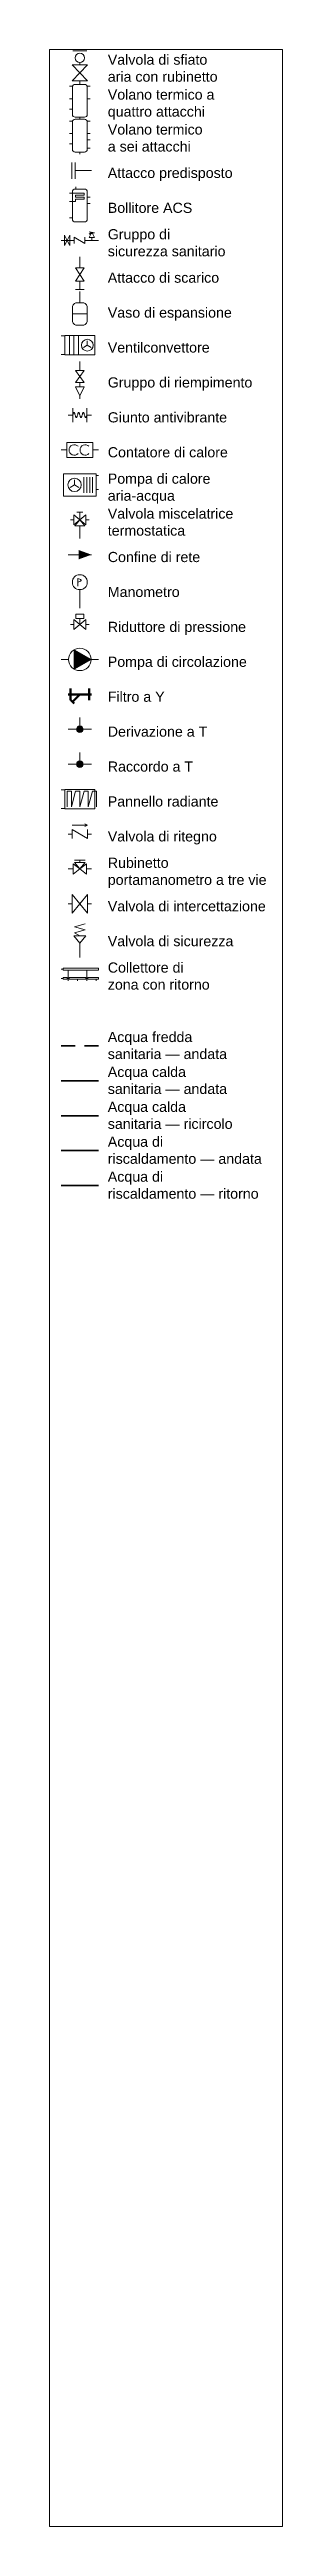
# Model space of a CAD drawing. Header units: millimetres. Extents: x 10 to 831, y 46 to 578.
# Drawn here: x 781 to 831, y 46 to 578 of the extents above; entities that cross this region are included whole.
import ezdxf

# ---------------------------------------------------------------- set-up
doc = ezdxf.new("R2010")
doc.units = ezdxf.units.MM
doc.linetypes.add('NOVEC_TRATTO_3_2', pattern=[5, 3, -2])
doc.layers.add('M-ANNO-LEGN', color=7, linetype='Continuous', lineweight=18)
doc.layers.add('M-DIAG-EQPM', color=7, linetype='Continuous', lineweight=35)
doc.styles.add('NOVEC_ARIAL', font='arial.ttf')

msp = doc.modelspace()

# ---------------------------------------------------------------- texts
at = {"layer": 'M-ANNO-LEGN', "style": 'NOVEC_ARIAL'}
for s, p in [('Valvola di sfiato', (793.5, 574.7381)), ('Volano termico a', (793.5, 567.2381)), ('aria con rubinetto', (793.5, 571.0869)), ('quattro attacchi', (793.5, 563.5869)), ('Volano termico', (793.5, 559.7381)), ('a sei attacchi', (793.5, 556.0869)), ('Attacco predisposto', (793.5, 550.4125)), ('Bollitore ACS', (793.5, 542.9125)), ('Gruppo di', (793.5, 537.2381)), ('sicurezza sanitario', (793.5, 533.5869)), ('Attacco di scarico', (793.5, 527.9125)), ('Vaso di espansione', (793.5, 520.4125)), ('Ventilconvettore', (793.5, 512.9125)), ('Gruppo di riempimento', (793.5, 505.4125)), ('Giunto antivibrante', (793.5, 497.9125)), ('Contatore di calore', (793.5, 490.4125)), ('Pompa di calore', (793.5, 484.7381)), ('Valvola miscelatrice', (793.5, 477.2381)), ('aria-acqua', (793.5, 481.0869)), ('termostatica', (793.5, 473.5869)), ('Confine di rete', (793.5, 467.9125)), ('Manometro', (793.5, 460.4125)), ('Riduttore di pressione', (793.5, 452.9125)), ('Pompa di circolazione', (793.5, 445.4125)), ('Filtro a Y', (793.5, 437.9125)), ('Derivazione a T', (793.5, 430.4125)), ('Raccordo a T', (793.5, 422.9125)), ('Pannello radiante', (793.5, 415.4125)), ('Valvola di ritegno', (793.5, 407.9125)), ('Rubinetto', (793.5, 402.2381)), ('portamanometro a tre vie', (793.5, 398.5869)), ('Valvola di intercettazione', (793.5, 392.9125)), ('Valvola di sicurezza', (793.5, 385.4125)), ('zona con ritorno', (793.5, 376.0869)), ('Collettore di', (793.5, 379.7381)), ('Acqua fredda', (793.5, 364.8256)), ('sanitaria — andata', (793.5, 361.1744)), ('Acqua calda', (793.5, 357.3256)), ('Acqua calda', (793.5, 349.8256)), ('sanitaria — andata', (793.5, 353.6744)), ('sanitaria — ricircolo', (793.5, 346.1744)), ('Acqua di', (793.5, 342.3256)), ('riscaldamento — andata', (793.5, 338.6744)), ('Acqua di', (793.5, 334.8256)), ('riscaldamento — ritorno', (793.5, 331.1744))]:
    msp.add_text(s, height=2.1844, dxfattribs=at).set_placement(p)

# ---------------------------------------------------------------- blocks, each defined once
blk = doc.blocks.new('NoveC_AirVentWithValve')
at = {"color": 0, "linetype": 'Continuous', "lineweight": -2}
for p, q in [((1, -0.525), (4, -0.525)), ((2.5, -3.05), (2.5, -3.525)), ((2.5, -6.975), (2.5, -7.5))]:
    blk.add_line(p, q, dxfattribs=at)
for points in [[(0.8333, -3.525), (4.1667, -3.525), (2.5, -5.25)], [(0.8333, -6.975), (4.1667, -6.975), (2.5, -5.25)]]:
    blk.add_lwpolyline(points, close=True, dxfattribs=at)
blk.add_circle((2.5, -2.05), 1, dxfattribs=at)
blk = doc.blocks.new('NoveC_BufferFourPort')
at = {"color": 0, "linetype": 'Continuous', "lineweight": -2}
for p, q in [((12.5, 0), (12.5, -2.7)), ((0, -5), (3.5, -5)), ((0, -20), (3.5, -20)), ((25, -5), (21.5, -5)), ((25, -20), (21.5, -20)), ((0, -32.5), (3.5, -32.5)), ((12.5, -45), (12.5, -42.3))]:
    blk.add_line(p, q, dxfattribs=at)
blk.add_lwpolyline([(6.74, -2.7), (18.26, -2.7, -0.4142136), (21.5, -5.94), (21.5, -39.06, -0.4142136), (18.26, -42.3), (6.74, -42.3, -0.4142136), (3.5, -39.06), (3.5, -5.94, -0.4142136)], format="xyb", close=True, dxfattribs=at)
blk = doc.blocks.new('NoveC_BufferSixPort')
at = {"color": 0, "linetype": 'Continuous', "lineweight": -2}
for p, q in [((12.5, 0), (12.5, -2.7)), ((0, -5), (3.5, -5)), ((0, -20), (3.5, -20)), ((25, -5), (21.5, -5)), ((25, -20), (21.5, -20)), ((25, -27.5), (21.5, -27.5)), ((0, -32.5), (3.5, -32.5)), ((12.5, -45), (12.5, -42.3)), ((25, -37.5), (21.5, -37.5))]:
    blk.add_line(p, q, dxfattribs=at)
blk.add_lwpolyline([(6.74, -2.7), (18.26, -2.7, -0.4142136), (21.5, -5.94), (21.5, -39.06, -0.4142136), (18.26, -42.3), (6.74, -42.3, -0.4142136), (3.5, -39.06), (3.5, -5.94, -0.4142136)], format="xyb", close=True, dxfattribs=at)
blk = doc.blocks.new('NoveC_CappedConnection')
at = {"color": 0, "linetype": 'Continuous', "lineweight": -2}
for p, q in [((0.75, -0.75), (0.75, -4.25)), ((1.5, -0.75), (1.5, -4.25)), ((1.5, -2.5), (5, -2.5))]:
    blk.add_line(p, q, dxfattribs=at)
blk = doc.blocks.new('NoveC_DhwCylinder')
at = {"color": 0, "linetype": 'Continuous', "lineweight": -2}
for p, q in [((7.5, 0), (7.5, -2.7)), ((25, -12.5), (21.5, -12.5)), ((25, -20), (21.5, -20)), ((0, -37.5), (3.5, -37.5))]:
    blk.add_line(p, q, dxfattribs=at)
blk.add_lwpolyline([(0, -7.5), (7.1, -7.5), (17.9, -7.5), (17.9, -10), (7.1, -10), (7.1, -12.5), (17.9, -12.5), (17.9, -15), (7.1, -15), (7.1, -17.5), (0, -17.5)], dxfattribs=at)
blk.add_lwpolyline([(6.74, -2.7), (18.26, -2.7, -0.4142136), (21.5, -5.94), (21.5, -39.06, -0.4142136), (18.26, -42.3), (6.74, -42.3, -0.4142136), (3.5, -39.06), (3.5, -5.94, -0.4142136)], format="xyb", close=True, dxfattribs=at)
blk = doc.blocks.new('NoveC_DhwSafetyGroup')
at = {"color": 0, "linetype": 'Continuous', "lineweight": -2}
for p, q in [((0, -2.5), (3.5, -2.5)), ((3.5, -1.66), (3.5, -3.34)), ((3.5, -1.66), (6.3, -3.34)), ((6.3, -1.66), (6.3, -3.34)), ((6.3, -2.5), (10, -2.5)), ((8.2, -2.5), (8.2, -1.7))]:
    blk.add_line(p, q, dxfattribs=at)
for points in [[(0.9, -1.1), (0.9, -3.9), (1.6, -2.5)], [(2.3, -1.1), (2.3, -3.9), (1.6, -2.5)], [(7.5, -1.7), (8.9, -1.7), (8.2, -0.3)]]:
    blk.add_lwpolyline(points, close=True, dxfattribs=at)
blk.add_lwpolyline([(8.2, -0.3), (7.5, -0.8), (8.9, -0.5), (7.5, -0.2)], dxfattribs=at)
blk = doc.blocks.new('NoveC_DrainConnection')
at = {"color": 0, "linetype": 'Continuous', "lineweight": -2}
for p, q in [((2.5, 0), (2.5, -3)), ((2.5, -6.6), (2.5, -8.8)), ((1.3, -8.8), (3.7, -8.8))]:
    blk.add_line(p, q, dxfattribs=at)
for points in [[(1.3, -3), (3.7, -3), (2.5, -4.8)], [(1.3, -6.6), (3.7, -6.6), (2.5, -4.8)]]:
    blk.add_lwpolyline(points, close=True, dxfattribs=at)
blk = doc.blocks.new('NoveC_ExpansionConnection')
at = {"color": 0, "linetype": 'Continuous', "lineweight": -2}
for p, q in [((2.5, 0), (2.5, -3)), ((0.5, -6), (4.5, -6))]:
    blk.add_line(p, q, dxfattribs=at)
blk.add_lwpolyline([(1.7, -3), (3.3, -3, -0.414214), (4.5, -4.2), (4.5, -7.8, -0.414214), (3.3, -9), (1.7, -9, -0.414214), (0.5, -7.8), (0.5, -4.2, -0.414214)], format="xyb", close=True, dxfattribs=at)
blk = doc.blocks.new('NoveC_FanCoil')
at = {"color": 0, "linetype": 'Continuous', "lineweight": -2}
for p, q in [((0, -2.5), (2, -2.5)), ((0, -12.5), (2, -12.5)), ((4.4, -2.25), (4.4, -12.75)), ((6.8, -2.25), (6.8, -12.75)), ((9.2, -2.25), (9.2, -12.75)), ((14, -7.5), (11.9525, -8.697)), ((14, -7.5), (14, -5.1375)), ((14, -7.5), (16.0475, -8.697))]:
    blk.add_line(p, q, dxfattribs=at)
blk.add_lwpolyline([(2, -2.25), (18, -2.25), (18, -12.75), (2, -12.75)], close=True, dxfattribs=at)
blk.add_circle((14, -7.5), 3.15, dxfattribs=at)
blk = doc.blocks.new('NoveC_FillingUnit')
at = {"color": 0, "linetype": 'Continuous', "lineweight": -2}
for p, q in [((2.5, 0), (2.5, -2.4)), ((2.5, -5.6), (2.5, -6.8)), ((2.5, -9.2), (2.5, -10))]:
    blk.add_line(p, q, dxfattribs=at)
for points in [[(1.3, -2.4), (3.7, -2.4), (2.5, -4)], [(1.3, -5.6), (3.7, -5.6), (2.5, -4)], [(1.3, -6.8), (3.7, -6.8), (2.5, -9.2)]]:
    blk.add_lwpolyline(points, close=True, dxfattribs=at)
blk = doc.blocks.new('NoveC_FlexibleJoint')
at = {"color": 0, "linetype": 'Continuous', "lineweight": -2}
for p, q in [((0, -2.5), (1, -2.5)), ((1, -1), (1, -4)), ((4, -1), (4, -4)), ((4, -2.5), (5, -2.5))]:
    blk.add_line(p, q, dxfattribs=at)
blk.add_lwpolyline([(1, -2.5), (1.04, -2.33), (1.08, -2.19), (1.12, -2.09), (1.17, -2.01), (1.21, -1.97), (1.25, -1.95), (1.29, -1.97), (1.33, -2.01), (1.38, -2.09), (1.42, -2.19), (1.46, -2.33), (1.5, -2.5), (1.54, -2.67), (1.58, -2.81), (1.62, -2.91), (1.67, -2.99), (1.71, -3.03), (1.75, -3.05), (1.79, -3.03), (1.83, -2.99), (1.88, -2.91), (1.92, -2.81), (1.96, -2.67), (2, -2.5), (2.04, -2.33), (2.08, -2.19), (2.12, -2.09), (2.17, -2.01), (2.21, -1.97), (2.25, -1.95), (2.29, -1.97), (2.33, -2.01), (2.38, -2.09), (2.42, -2.19), (2.46, -2.33), (2.5, -2.5), (2.54, -2.67), (2.58, -2.81), (2.62, -2.91), (2.67, -2.99), (2.71, -3.03), (2.75, -3.05), (2.79, -3.03), (2.83, -2.99), (2.88, -2.91), (2.92, -2.81), (2.96, -2.67), (3, -2.5), (3.04, -2.33), (3.08, -2.19), (3.12, -2.09), (3.17, -2.01), (3.21, -1.97), (3.25, -1.95), (3.29, -1.97), (3.33, -2.01), (3.38, -2.09), (3.42, -2.19), (3.46, -2.33), (3.5, -2.5), (3.54, -2.67), (3.58, -2.81), (3.62, -2.91), (3.67, -2.99), (3.71, -3.03), (3.75, -3.05), (3.79, -3.03), (3.83, -2.99), (3.88, -2.91), (3.92, -2.81), (3.96, -2.67), (4, -2.5)], dxfattribs=at)
blk = doc.blocks.new('NoveC_HeatMeter')
at = {"color": 0, "linetype": 'Continuous', "lineweight": -2}
for p, q in [((0, -2.5), (1.5, -2.5)), ((8.5, -2.5), (10, -2.5))]:
    blk.add_line(p, q, dxfattribs=at)
blk.add_lwpolyline([(1.5, -0.5), (8.5, -0.5), (8.5, -4.5), (1.5, -4.5)], close=True, dxfattribs=at)
blk = doc.blocks.new('NoveC_HeatMeter_Sigla')
at = {"color": 0, "linetype": 'Continuous', "lineweight": -2}
for points in [[(-0.49, 0.98, 2.448775), (-0.49, -0.98)], [(2.45, 0.98, 2.448775), (2.45, -0.98)]]:
    blk.add_lwpolyline(points, format="xyb", dxfattribs=at)
blk = doc.blocks.new('NoveC_HeatPumpAirWater')
at = {"color": 0, "linetype": 'Continuous', "lineweight": -2}
for p, q in [((14.368, -15), (9.688, -17.736)), ((14.368, -15), (14.368, -9.6)), ((14.368, -15), (19.048, -17.736)), ((24.224, -6.6), (24.224, -23.4)), ((27.392, -6.6), (27.392, -23.4)), ((30.56, -6.6), (30.56, -23.4)), ((33.728, -6.6), (33.728, -23.4)), ((40, -5), (37.6, -5)), ((40, -20), (37.6, -20))]:
    blk.add_line(p, q, dxfattribs=at)
blk.add_lwpolyline([(2.4, -3), (37.6, -3), (37.6, -27), (2.4, -27)], close=True, dxfattribs=at)
blk.add_circle((14.368, -15), 7.2, dxfattribs=at)
blk = doc.blocks.new('NoveC_MixingValveThermostatic')
at = {"color": 0, "linetype": 'Continuous', "lineweight": -2}
for p, q in [((0, -5), (0.85, -5)), ((1.7, -3), (3.3, -3)), ((2.5, -5), (2.5, -3)), ((2.5, -6.65), (2.5, -10)), ((4.15, -5), (5, -5))]:
    blk.add_line(p, q, dxfattribs=at)
for points in [[(0.85, -3.68), (0.85, -6.32), (2.5, -5)], [(1.18, -6.65), (3.82, -6.65), (2.5, -5)], [(4.15, -3.68), (4.15, -6.32), (2.5, -5)]]:
    blk.add_lwpolyline(points, close=True, dxfattribs=at)
blk = doc.blocks.new('NoveC_NetworkBoundary')
at = {"color": 0, "linetype": 'Continuous', "lineweight": -2}
blk.add_line((0, -2.5), (5, -2.5), dxfattribs=at)
blk = doc.blocks.new('NoveC_FlowArrow')
h = blk.add_hatch(color=0)
h.dxf.hatch_style = 1
h.paths.add_polyline_path([(0, 0), (-2, 1), (-2, -1)])
blk = doc.blocks.new('NoveC_PressureGauge')
at = {"color": 0, "linetype": 'Continuous', "lineweight": -2}
blk.add_line((2.5, -10), (2.5, -5), dxfattribs=at)
blk.add_circle((2.5, -3), 2, dxfattribs=at)
blk = doc.blocks.new('NoveC_PressureGauge_Lettera')
at = {"color": 0, "linetype": 'Continuous', "lineweight": -2}
blk.add_line((-0.5, 1), (-0.5, -1.1), dxfattribs=at)
blk.add_lwpolyline([(-0.5, 1), (-0.24, 0.92), (-0.03, 0.83), (0.14, 0.75), (0.26, 0.67), (0.33, 0.58), (0.35, 0.5), (0.33, 0.42), (0.26, 0.33), (0.14, 0.25), (-0.03, 0.17), (-0.24, 0.08), (-0.5, 0)], dxfattribs=at)
blk = doc.blocks.new('NoveC_PressureReducer')
at = {"color": 0, "linetype": 'Continuous', "lineweight": -2}
for p, q in [((0, -5), (0.85, -5)), ((2.5, -5), (2.5, -3.4)), ((4.15, -5), (5, -5))]:
    blk.add_line(p, q, dxfattribs=at)
for points in [[(0.85, -3.68), (0.85, -6.32), (2.5, -5)], [(1.4, -2.2), (3.6, -2.2), (3.6, -3.4), (1.4, -3.4)], [(4.15, -3.68), (4.15, -6.32), (2.5, -5)]]:
    blk.add_lwpolyline(points, close=True, dxfattribs=at)
blk = doc.blocks.new('NoveC_PumpCirculator')
at = {"linetype": 'Continuous', "lineweight": -2}
h = blk.add_hatch(color=0, dxfattribs=at)
h.dxf.hatch_style = 1
h.paths.add_polyline_path([(3.5, -2.402), (3.5, -7.598), (8, -5)])
at = {"color": 0, "linetype": 'Continuous', "lineweight": -2}
for p, q in [((0, -5), (2, -5)), ((8, -5), (10, -5))]:
    blk.add_line(p, q, dxfattribs=at)
blk.add_lwpolyline([(3.5, -2.402), (3.5, -7.598), (8, -5)], close=True, dxfattribs=at)
blk.add_circle((5, -5), 3, dxfattribs=at)
blk = doc.blocks.new('NoveC_Strainer')
at = {"color": 0, "linetype": 'Continuous', "lineweight": -2}
for p, q in [((0, -2.5), (5, -2.5)), ((0.5, -1.25), (0.5, -3.75)), ((0.5464, -3.7464), (1.2536, -4.4536)), ((2.5, -2.5), (0.9, -4.1)), ((4.5, -1.25), (4.5, -3.75))]:
    blk.add_line(p, q, dxfattribs=at)
blk = doc.blocks.new('NoveC_TeeBranch')
at = {"linetype": 'Continuous', "lineweight": -2}
h = blk.add_hatch(color=0, dxfattribs=at)
h.dxf.hatch_style = 1
h.paths.add_polyline_path([(1.8, -2.5, 1), (3.2, -2.5, 1)])
at = {"color": 0, "linetype": 'Continuous', "lineweight": -2}
for p, q in [((2.5, 0), (2.5, -2.5)), ((0, -2.5), (5, -2.5))]:
    blk.add_line(p, q, dxfattribs=at)
blk.add_circle((2.5, -2.5), 0.7, dxfattribs=at)
blk = doc.blocks.new('NoveC_TeeJunction')
at = {"linetype": 'Continuous', "lineweight": -2}
h = blk.add_hatch(color=0, dxfattribs=at)
h.dxf.hatch_style = 1
h.paths.add_polyline_path([(1.8, -2.5, 1), (3.2, -2.5, 1)])
at = {"color": 0, "linetype": 'Continuous', "lineweight": -2}
for p, q in [((2.5, 0), (2.5, -2.5)), ((0, -2.5), (5, -2.5))]:
    blk.add_line(p, q, dxfattribs=at)
blk.add_circle((2.5, -2.5), 0.7, dxfattribs=at)
blk = doc.blocks.new('NoveC_UnderfloorPanel')
at = {"color": 0, "linetype": 'Continuous', "lineweight": -2}
for p, q in [((0, -2.5), (2, -2.5)), ((0, -12.5), (2, -12.5))]:
    blk.add_line(p, q, dxfattribs=at)
blk.add_lwpolyline([(2, -2.25), (18, -2.25), (18, -12.75), (2, -12.75)], close=True, dxfattribs=at)
blk.add_lwpolyline([(3.28, -11.7), (3.28, -3.3), (5.52, -3.3), (5.52, -11.7), (7.76, -3.3), (10, -3.3), (10, -11.7), (12.24, -3.3), (14.48, -3.3), (14.48, -11.7), (16.72, -3.3), (18.96, -3.3), (18.96, -11.7)], dxfattribs=at)
blk = doc.blocks.new('NoveC_ValveCheck')
at = {"color": 0, "linetype": 'Continuous', "lineweight": -2}
for p, q in [((0, -2.5), (0.85, -2.5)), ((0.85, -0.6), (4.15, -0.6)), ((0.85, -1.51), (0.85, -3.49)), ((0.85, -1.51), (4.15, -3.49)), ((4.15, -0.6), (3.55, -0.3)), ((4.15, -0.6), (3.55, -0.9)), ((4.15, -1.51), (4.15, -3.49)), ((4.15, -2.5), (5, -2.5))]:
    blk.add_line(p, q, dxfattribs=at)
blk = doc.blocks.new('NoveC_ValveGaugeCock3way')
at = {"color": 0, "linetype": 'Continuous', "lineweight": -2}
for p, q in [((0, -2.5), (1.1, -2.5)), ((1.38, -0.6), (3.62, -0.6)), ((2.5, -1.1), (2.5, -0.6)), ((3.9, -2.5), (5, -2.5))]:
    blk.add_line(p, q, dxfattribs=at)
for points in [[(1.1, -1.38), (1.1, -3.62), (2.5, -2.5)], [(1.38, -1.1), (3.62, -1.1), (2.5, -2.5)], [(3.9, -1.38), (3.9, -3.62), (2.5, -2.5)]]:
    blk.add_lwpolyline(points, close=True, dxfattribs=at)
blk = doc.blocks.new('NoveC_ValveIsolation')
at = {"color": 0, "linetype": 'Continuous', "lineweight": -2}
for p, q in [((0, -2.5), (0.8333, -2.5)), ((4.1667, -2.5), (5, -2.5))]:
    blk.add_line(p, q, dxfattribs=at)
for points in [[(0.8333, -0.5), (0.8333, -4.5), (2.5, -2.5)], [(4.1667, -0.5), (4.1667, -4.5), (2.5, -2.5)]]:
    blk.add_lwpolyline(points, close=True, dxfattribs=at)
blk = doc.blocks.new('NoveC_ValveSafety')
at = {"color": 0, "linetype": 'Continuous', "lineweight": -2}
blk.add_line((2.5, -10), (2.5, -6.2), dxfattribs=at)
blk.add_lwpolyline([(0.9, -4.2), (4.1, -4.2), (2.5, -6.2)], close=True, dxfattribs=at)
blk.add_lwpolyline([(2.5, -4.2), (1.1, -3.4), (3.9, -2.6), (1.1, -1.8), (3.9, -1)], dxfattribs=at)
blk = doc.blocks.new('NoveC_ZoneManifoldPair')
at = {"color": 0, "linetype": 'Continuous', "lineweight": -2}
for p, q in [((0, -2.5), (2, -2.5)), ((0, -12.5), (2, -12.5)), ((7.5, -3.5), (7.5, -15)), ((17.5, -13.5), (17.5, -15)), ((27.5, -3.5), (27.5, -15)), ((37.5, -13.5), (37.5, -15))]:
    blk.add_line(p, q, dxfattribs=at)
for points in [[(2, -1.5), (40, -1.5), (40, -3.5), (2, -3.5)], [(2, -11.5), (6.5, -11.5), (6.5, -13.5), (2, -13.5)], [(8.5, -11.5), (26.5, -11.5), (26.5, -13.5), (8.5, -13.5)], [(28.5, -11.5), (40, -11.5), (40, -13.5), (28.5, -13.5)]]:
    blk.add_lwpolyline(points, close=True, dxfattribs=at)

# ---------------------------------------------------------------- linework, layer by layer
at = {"layer": 'M-ANNO-LEGN', "color": 161, "linetype": 'NOVEC_TRATTO_3_2', "lineweight": 35, "true_color": 0x5dade2}
msp.add_line((783.5, 364), (791.5, 364), dxfattribs=at)
at = {"layer": 'M-ANNO-LEGN', "color": 30, "linetype": 'Continuous', "lineweight": 35, "true_color": 0xd68910}
msp.add_line((783.5, 356.5), (791.5, 356.5), dxfattribs=at)
at = {"layer": 'M-ANNO-LEGN', "color": 123, "linetype": 'Continuous', "lineweight": 35, "true_color": 0x58d68d}
msp.add_line((783.5, 349), (791.5, 349), dxfattribs=at)
at = {"layer": 'M-ANNO-LEGN', "color": 22, "linetype": 'Continuous', "lineweight": 35, "true_color": 0xc0392b}
msp.add_line((783.5, 341.5), (791.5, 341.5), dxfattribs=at)
at = {"layer": 'M-ANNO-LEGN', "color": 142, "linetype": 'Continuous', "lineweight": 35, "true_color": 0x2471a3}
msp.add_line((783.5, 334), (791.5, 334), dxfattribs=at)
at = {"layer": 'M-ANNO-LEGN'}
msp.add_lwpolyline([(781, 578), (831, 578), (831, 46), (781, 46)], close=True, dxfattribs=at)

# ---------------------------------------------------------------- block references
at = {"layer": 'M-ANNO-LEGN', "lineweight": 18}
for name, p in [('NoveC_AirVentWithValve', (785, 578.25)), ('NoveC_CappedConnection', (785, 554.5)), ('NoveC_FlexibleJoint', (785, 502)), ('NoveC_NetworkBoundary', (785, 472)), ('NoveC_TeeBranch', (785, 434.5)), ('NoveC_TeeJunction', (785, 427)), ('NoveC_ValveCheck', (785, 412)), ('NoveC_ValveGaugeCock3way', (785, 404.5)), ('NoveC_ValveIsolation', (785, 397))]:
    msp.add_blockref(name, p, dxfattribs=at)
for name, p, xscale, yscale in [('NoveC_BufferFourPort', (785.27778, 571), 0.17777777777777778, 0.17777777777777778), ('NoveC_BufferSixPort', (785.27778, 563.5), 0.17777777777777778, 0.17777777777777778), ('NoveC_DhwCylinder', (785.27778, 548.5), 0.17777777777777778, 0.17777777777777778), ('NoveC_DhwSafetyGroup', (783.5, 539), 0.8, 0.8), ('NoveC_DrainConnection', (785.5, 533.5), 0.8, 0.8), ('NoveC_ExpansionConnection', (785.5, 526), 0.8, 0.8), ('NoveC_FanCoil', (783.5, 517.5), 0.4, 0.4), ('NoveC_FillingUnit', (785.5, 511), 0.8, 0.8), ('NoveC_HeatMeter', (783.5, 494), 0.8, 0.8), ('NoveC_HeatMeter_Sigla', (787.5, 492), 0.8, 0.8), ('NoveC_HeatPumpAirWater', (783.5, 487.5), 0.2, 0.2), ('NoveC_MixingValveThermostatic', (785.5, 481), 0.8, 0.8), ('NoveC_PressureGauge', (785.5, 466), 0.8, 0.8), ('NoveC_PressureGauge_Lettera', (787.5, 463.6), 0.8, 0.8), ('NoveC_PressureReducer', (785.5, 458.5), 0.8, 0.8), ('NoveC_PumpCirculator', (783.5, 451), 0.8, 0.8), ('NoveC_UnderfloorPanel', (783.5, 420), 0.4, 0.4), ('NoveC_ValveSafety', (785.5, 391), 0.8, 0.8), ('NoveC_ZoneManifoldPair', (783.5, 381), 0.2, 0.2)]:
    msp.add_blockref(name, p, dxfattribs=dict(at, xscale=xscale, yscale=yscale))
at = {"layer": 'M-ANNO-LEGN', "lineweight": 50}
msp.add_blockref('NoveC_Strainer', (785, 442), dxfattribs=at)
at = {"layer": 'M-DIAG-EQPM', "xscale": 1.375}
msp.add_blockref('NoveC_FlowArrow', (790, 469.5), dxfattribs=at)

msp.set_redraw_order([(e.dxf.handle, doc.entitydb.next_handle()) for e in msp.query("TEXT MTEXT ATTDEF DIMENSION ARC_DIMENSION")])  # texts and dimensions are drawn at this point

doc.saveas('drawing.dxf')
